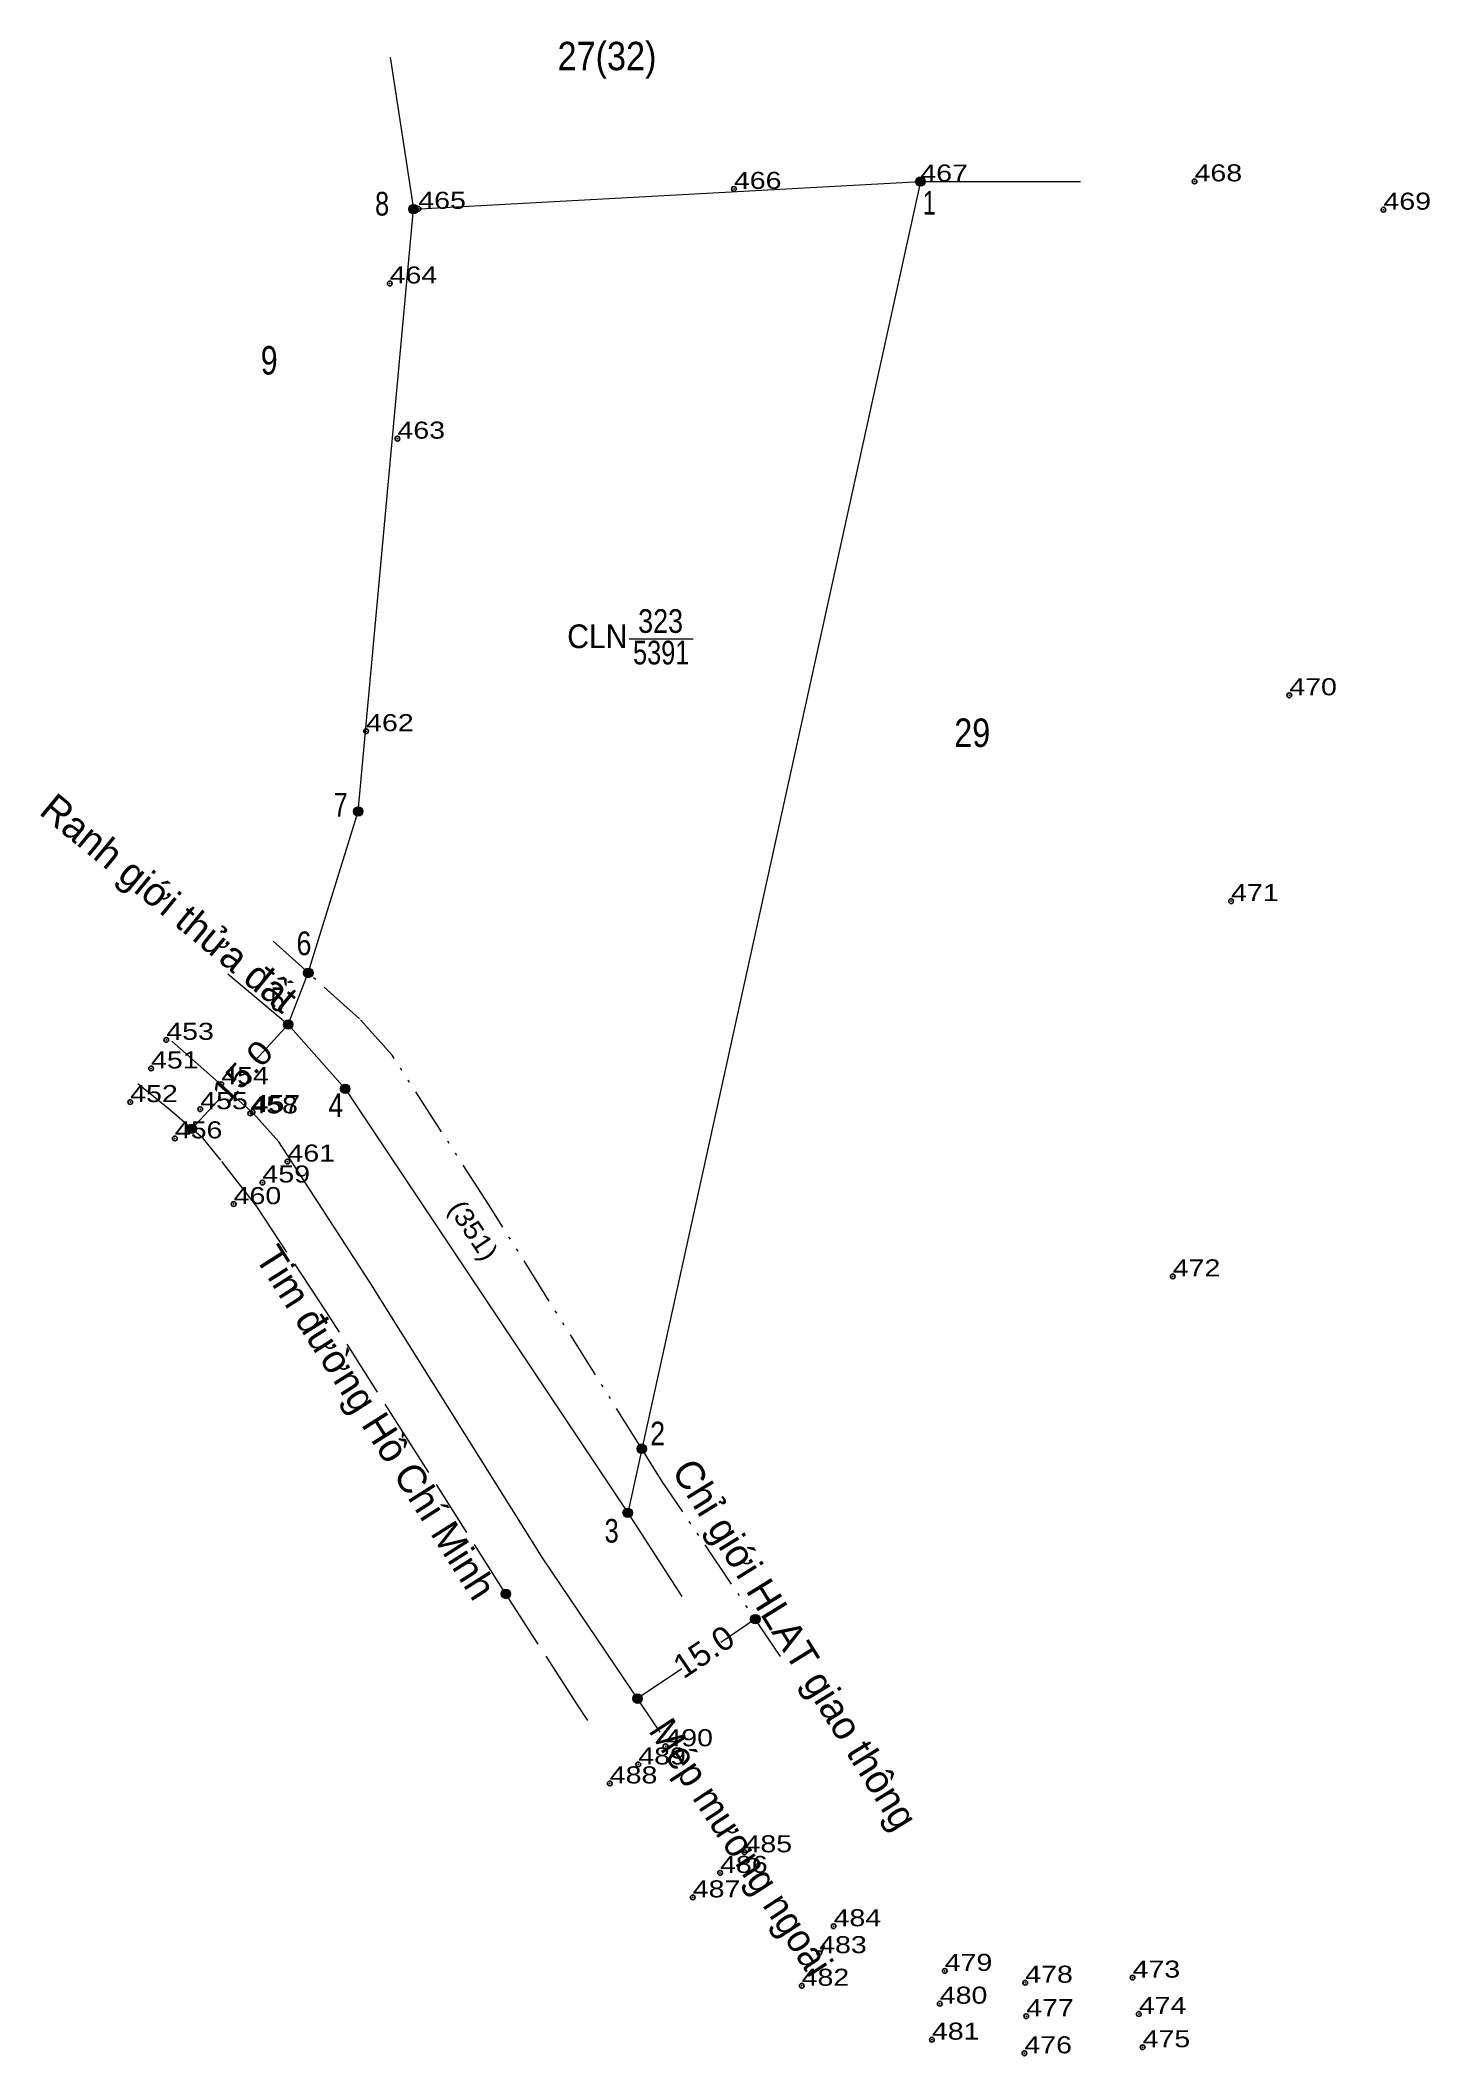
# Model space of a CAD drawing. Header units: metres. Extents: x 537500 to 538200, y 1850743 to 1851198.
# Drawn here: x 538053.6 to 538200.3, y 1850800.1 to 1851012.8 of the extents above; entities that cross this region are included whole.
import ezdxf
from ezdxf.enums import TextEntityAlignment as Align

# ---------------------------------------------------------------- set-up
doc = ezdxf.new("R2010")
doc.units = ezdxf.units.M
doc.header["$PDMODE"] = 32
doc.header["$PDSIZE"] = 0.5
doc.linetypes.add('DASH_DOUBLE_DOT', pattern=[9.2, 5, -1.2, 0.3, -1.2, 0.3, -1.2])
doc.linetypes.add('LONG_DASHED', pattern=[7.5, 6, -1.5])
for name, color, linetype, lineweight in [('1', 7, 'Continuous', 13), ('10', 7, 'Continuous', 13), ('13', 7, 'DASH_DOUBLE_DOT', 13), ('22', 7, 'LONG_DASHED', 13), ('45', 7, 'Continuous', 13), ('5', 7, 'Continuous', 13), ('50', 7, 'DASH_DOUBLE_DOT', 13), ('52', 7, 'Continuous', 13)]:
    doc.layers.add(name, color=color, linetype=linetype, lineweight=lineweight)
for name, color, linetype in [('12', 7, 'Continuous'), ('63', 7, 'Continuous'), ('7', 7, 'Continuous')]:
    doc.layers.add(name, color=color, linetype=linetype)

msp = doc.modelspace()

# ---------------------------------------------------------------- texts
at = {"layer": '1', "width": 0.8}
msp.add_text('5391', height=2.5, dxfattribs=at).set_placement((538119.175, 1850946.91), align=Align.CENTER)
at = {"layer": '12', "width": 1.25}
for s, p in [('467', (538146.53, 1850997.88)), ('467', (538146.53, 1850997.88)), ('467', (538146.53, 1850997.88)), ('468', (538175.47, 1850997.9)), ('468', (538175.47, 1850997.9)), ('468', (538175.47, 1850997.9)), ('466', (538126.85, 1850997.1)), ('466', (538126.85, 1850997.1)), ('466', (538126.85, 1850997.1)), ('465', (538093.54, 1850995)), ('465', (538093.54, 1850995)), ('465', (538093.54, 1850995)), ('469', (538195.41, 1850994.91)), ('469', (538195.41, 1850994.91)), ('469', (538195.41, 1850994.91)), ('464', (538090.52, 1850987.12)), ('464', (538090.52, 1850987.12)), ('464', (538090.52, 1850987.12)), ('463', (538091.34, 1850970.74)), ('463', (538091.34, 1850970.74)), ('463', (538091.34, 1850970.74)), ('470', (538185.47, 1850943.65)), ('470', (538185.47, 1850943.65)), ('470', (538185.47, 1850943.65)), ('462', (538088.03, 1850939.86)), ('462', (538088.03, 1850939.86)), ('462', (538088.03, 1850939.86)), ('471', (538179.33, 1850921.92)), ('471', (538179.33, 1850921.92)), ('471', (538179.33, 1850921.92)), ('453', (538066.94, 1850907.28)), ('453', (538066.94, 1850907.28)), ('453', (538066.94, 1850907.28)), ('451', (538065.33, 1850904.26)), ('451', (538065.33, 1850904.26)), ('451', (538065.33, 1850904.26)), ('454', (538072.74, 1850902.6)), ('454', (538072.74, 1850902.6)), ('454', (538072.74, 1850902.6)), ('452', (538063.13, 1850900.71)), ('452', (538063.13, 1850900.71)), ('452', (538063.13, 1850900.71)), ('455', (538070.52, 1850899.96)), ('455', (538070.52, 1850899.96)), ('455', (538070.52, 1850899.96)), ('458', (538075.81, 1850899.51)), ('458', (538075.81, 1850899.51)), ('458', (538075.81, 1850899.51)), ('457', (538076.05, 1850899.66)), ('457', (538076.05, 1850899.66)), ('457', (538076.05, 1850899.66)), ('456', (538067.84, 1850896.88)), ('456', (538067.84, 1850896.88)), ('456', (538067.84, 1850896.88)), ('461', (538079.73, 1850894.43)), ('461', (538079.73, 1850894.43)), ('461', (538079.73, 1850894.43)), ('459', (538077.09, 1850892.22)), ('459', (538077.09, 1850892.22)), ('459', (538077.09, 1850892.22)), ('460', (538074.05, 1850889.94)), ('460', (538074.05, 1850889.94)), ('460', (538074.05, 1850889.94)), ('472', (538173.17, 1850882.31)), ('472', (538173.17, 1850882.31)), ('472', (538173.17, 1850882.31)), ('490', (538119.62, 1850832.71)), ('490', (538119.62, 1850832.71)), ('490', (538119.62, 1850832.71)), ('489', (538116.76, 1850830.79)), ('489', (538116.76, 1850830.79)), ('489', (538116.76, 1850830.79)), ('488', (538113.75, 1850828.79)), ('488', (538113.75, 1850828.79)), ('488', (538113.75, 1850828.79)), ('485', (538127.97, 1850821.52)), ('485', (538127.97, 1850821.52)), ('485', (538127.97, 1850821.52)), ('486', (538125.39, 1850819.34)), ('486', (538125.39, 1850819.34)), ('486', (538125.39, 1850819.34)), ('487', (538122.51, 1850816.76)), ('487', (538122.51, 1850816.76)), ('487', (538122.51, 1850816.76)), ('484', (538137.37, 1850813.71)), ('484', (538137.37, 1850813.71)), ('484', (538137.37, 1850813.71)), ('483', (538135.85, 1850810.87)), ('483', (538135.85, 1850810.87)), ('483', (538135.85, 1850810.87)), ('479', (538149.1, 1850809)), ('479', (538149.1, 1850809)), ('479', (538149.1, 1850809)), ('473', (538168.93, 1850808.29)), ('473', (538168.93, 1850808.29)), ('473', (538168.93, 1850808.29)), ('482', (538134, 1850807.43)), ('482', (538134, 1850807.43)), ('482', (538134, 1850807.43)), ('478', (538157.6, 1850807.75)), ('478', (538157.6, 1850807.75)), ('478', (538157.6, 1850807.75)), ('480', (538148.58, 1850805.54)), ('480', (538148.58, 1850805.54)), ('480', (538148.58, 1850805.54)), ('477', (538157.7, 1850804.22)), ('477', (538157.7, 1850804.22)), ('477', (538157.7, 1850804.22)), ('474', (538169.59, 1850804.45)), ('474', (538169.59, 1850804.45)), ('474', (538169.59, 1850804.45)), ('481', (538147.75, 1850801.74)), ('481', (538147.75, 1850801.74)), ('481', (538147.75, 1850801.74)), ('476', (538157.51, 1850800.3)), ('476', (538157.51, 1850800.3)), ('476', (538157.51, 1850800.3)), ('475', (538169.99, 1850800.94)), ('475', (538169.99, 1850800.94)), ('475', (538169.99, 1850800.94))]:
    msp.add_text(s, height=1.8, dxfattribs=at).set_placement(p)
at = {"layer": '13'}
for s, height, width, p in [('27(32)', 3, 0.9, (538113.455, 1851009.63)), ('9', 3, 0.8, (538077.8, 1850977.51)), ('323', 2.5, 0.85, (538119.11, 1850950.24)), ('29', 3, 0.85, (538152.005, 1850938.2))]:
    msp.add_text(s, height=height, dxfattribs=dict(at, width=width)).set_placement(p, align=Align.CENTER)
at = {"layer": '13', "width": 0.95}
msp.add_text('CLN', height=2.5, dxfattribs=at).set_placement((538115.61, 1850948.63), align=Align.RIGHT)
at = {"layer": '13'}
for s, rotation, p in [('Ranh giới thửa đất', 320.561, (538066.292, 1850920.583)), ('Tim đường Hồ Chí Minh', 302.444, (538087.815, 1850866.095)), ('Chỉ giới HLAT giao thông', 301.79, (538132.046, 1850842.69))]:
    msp.add_text(s, height=3, rotation=rotation, dxfattribs=at).set_placement(p, align=Align.CENTER)
for s, height, rotation, width, p in [('(351)', 2, 303.684, 1.1, (538098.526, 1850886.62)), ('Mép mương ngoài', 3, 303.2, 0.95, (538126.335, 1850821.241))]:
    msp.add_text(s, height=height, rotation=rotation, dxfattribs=dict(at, width=width)).set_placement(p, align=Align.CENTER)
at = {"layer": '45'}
for rotation, width, p in [(47.132, 1.15, (538075.881, 1850903.06)), (34.019, 1.05, (538124.361, 1850841.666))]:
    msp.add_text('15.0', height=2.5, rotation=rotation, dxfattribs=dict(at, width=width)).set_placement(p, align=Align.CENTER)
at = {"layer": '63'}
for s, width, p in [(' 8', 0.8, (538090.46, 1850994.29)), (' 1', 0.75, (538148.17, 1850994.39)), (' 7', 0.8, (538086.08, 1850930.85)), (' 6', 0.85, (538082.26, 1850916.22)), (' 5', 0.8, (538079.44, 1850910.32)), (' 4', 0.85, (538085.62, 1850899.12)), (' 2', 0.85, (538119.59, 1850864.48)), (' 3', 0.8, (538114.69, 1850854.21))]:
    msp.add_text(s, height=2.5, dxfattribs=dict(at, width=width)).set_placement(p, align=Align.RIGHT)

# ---------------------------------------------------------------- hatches: boundary and pattern name
at = {"layer": '1'}
msp.add_hatch(color=256, dxfattribs=at).paths.add_polyline_path([(538117.63, 1850864.12, 1), (538116.63, 1850864.12, 1)])
at = {"layer": '10'}
for points in [[(538093.53, 1850994.97, 1), (538092.53, 1850994.97, 1)], [(538080.31, 1850908.9, 1), (538079.31, 1850908.9, 1)], [(538086.32, 1850902.1, 1), (538085.32, 1850902.1, 1)], [(538070.13, 1850897.88, 1), (538069.13, 1850897.88, 1)], [(538116.14, 1850857.36, 1), (538115.14, 1850857.36, 1)]]:
    msp.add_hatch(color=256, dxfattribs=at).paths.add_polyline_path(points)
at = {"layer": '45'}
for points in [[(538103.28, 1850848.79, 1), (538102.28, 1850848.79, 1)], [(538129.61, 1850846.13, 1), (538128.61, 1850846.13, 1)], [(538117.18, 1850837.74, 1), (538116.18, 1850837.74, 1)]]:
    msp.add_hatch(color=256, dxfattribs=at).paths.add_polyline_path(points)
at = {"layer": '5'}
for points in [[(538147.03, 1850997.88, 1), (538146.03, 1850997.88, 1)], [(538087.7, 1850931.39, 1), (538086.7, 1850931.39, 1)], [(538082.43, 1850914.34, 1), (538081.43, 1850914.34, 1)]]:
    msp.add_hatch(color=256, dxfattribs=at).paths.add_polyline_path(points)

# ---------------------------------------------------------------- linework, layer by layer
at = {"layer": '1'}
msp.add_circle((538117.13, 1850864.12), 0.5, dxfattribs=at)
at = {"layer": '10'}
for p, q in [((538090.56, 1851011), (538093.03, 1850994.97)), ((538076.34, 1850905.15), (538079.81, 1850908.9)), ((538076.14, 1850899.51), (538067.52, 1850907.14)), ((538069.63, 1850897.89), (538072.68, 1850901.18)), ((538115.64, 1850857.36), (538121.34, 1850848.53))]:
    msp.add_line(p, q, dxfattribs=at)
for points in [[(538073.42, 1850914.26), (538079.81, 1850908.9), (538085.82, 1850902.1), (538115.64, 1850857.36)], [(538119.07, 1850834.19), (538106.72, 1850852.49), (538088.34, 1850881.8), (538078.81, 1850896.52), (538076.14, 1850899.51)]]:
    msp.add_lwpolyline(points, dxfattribs=at)
for centre in [(538093.03, 1850994.97), (538079.81, 1850908.9), (538085.82, 1850902.1), (538069.63, 1850897.88), (538115.64, 1850857.36)]:
    msp.add_circle(centre, 0.5, dxfattribs=at)
at = {"layer": '13', "linetype": 'Continuous'}
msp.add_line((538115.8, 1850949.62), (538122.56, 1850949.62), dxfattribs=at)
at = {"layer": '13'}
msp.add_line((538087.33, 1850909.5), (538081.93, 1850914.34), dxfattribs=at)
msp.add_lwpolyline([(538117.13, 1850864.12), (538100.99, 1850889.86), (538090.77, 1850905.65), (538087.33, 1850909.5)], dxfattribs=at)
at = {"layer": '22'}
msp.add_lwpolyline([(538111.42, 1850835.43), (538110.28, 1850837.2), (538102.68, 1850848.94), (538093.26, 1850863.77), (538083.82, 1850878.62), (538076.48, 1850889.69), (538072.71, 1850894.58), (538070.86, 1850896.82), (538067.3, 1850899.9), (538063.94, 1850902.64)], dxfattribs=at)
at = {"layer": '45'}
for p, q in [((538129.11, 1850846.13), (538125.47, 1850843.67)), ((538121.37, 1850840.9), (538116.68, 1850837.74))]:
    msp.add_line(p, q, dxfattribs=at)
for centre in [(538102.78, 1850848.79), (538129.11, 1850846.13), (538116.68, 1850837.74)]:
    msp.add_circle(centre, 0.5, dxfattribs=at)
at = {"layer": '5'}
msp.add_lwpolyline([(538079.81, 1850908.9), (538081.93, 1850914.34), (538087.2, 1850931.39), (538093.03, 1850994.97)], dxfattribs=at)
for centre in [(538146.53, 1850997.88), (538087.2, 1850931.39), (538081.93, 1850914.34)]:
    msp.add_circle(centre, 0.5, dxfattribs=at)
at = {"layer": '50'}
msp.add_line((538081.94, 1850914.35), (538077.46, 1850918.37), dxfattribs=at)
msp.add_lwpolyline([(538131.76, 1850842.2), (538119.29, 1850860.67), (538117.13, 1850864.12)], dxfattribs=at)
at = {"layer": '52'}
for p, q in [((538093.03, 1850994.97), (538146.53, 1850997.88)), ((538146.53, 1850997.88), (538115.64, 1850857.36)), ((538146.53, 1850997.88), (538163.44, 1850997.89))]:
    msp.add_line(p, q, dxfattribs=at)
at = {"layer": '7'}
for p in [(538126.85, 1850997.1), (538146.53, 1850997.88), (538175.47, 1850997.89), (538093.54, 1850995), (538195.41, 1850994.91), (538090.52, 1850987.12), (538091.34, 1850970.74), (538185.47, 1850943.65), (538088.03, 1850939.86), (538179.33, 1850921.92), (538066.94, 1850907.27), (538065.33, 1850904.26), (538072.74, 1850902.6), (538063.13, 1850900.71), (538070.52, 1850899.96), (538075.81, 1850899.51), (538076.05, 1850899.66), (538067.84, 1850896.88), (538079.73, 1850894.43), (538077.09, 1850892.22), (538074.05, 1850889.94), (538173.17, 1850882.31), (538116.76, 1850830.79), (538119.63, 1850832.71), (538113.75, 1850828.79), (538127.97, 1850821.52), (538125.39, 1850819.34), (538122.51, 1850816.76), (538137.37, 1850813.71), (538135.85, 1850810.87), (538134.01, 1850807.43), (538149.11, 1850809), (538157.6, 1850807.75), (538168.93, 1850808.29), (538148.58, 1850805.54), (538157.7, 1850804.22), (538169.59, 1850804.45), (538147.75, 1850801.74), (538157.51, 1850800.3), (538169.99, 1850800.94)]:
    msp.add_point(p, dxfattribs=at)

msp.set_redraw_order([(e.dxf.handle, doc.entitydb.next_handle()) for e in msp.query("TEXT MTEXT ATTDEF DIMENSION ARC_DIMENSION")])  # texts and dimensions are drawn at this point

doc.saveas('drawing.dxf')
